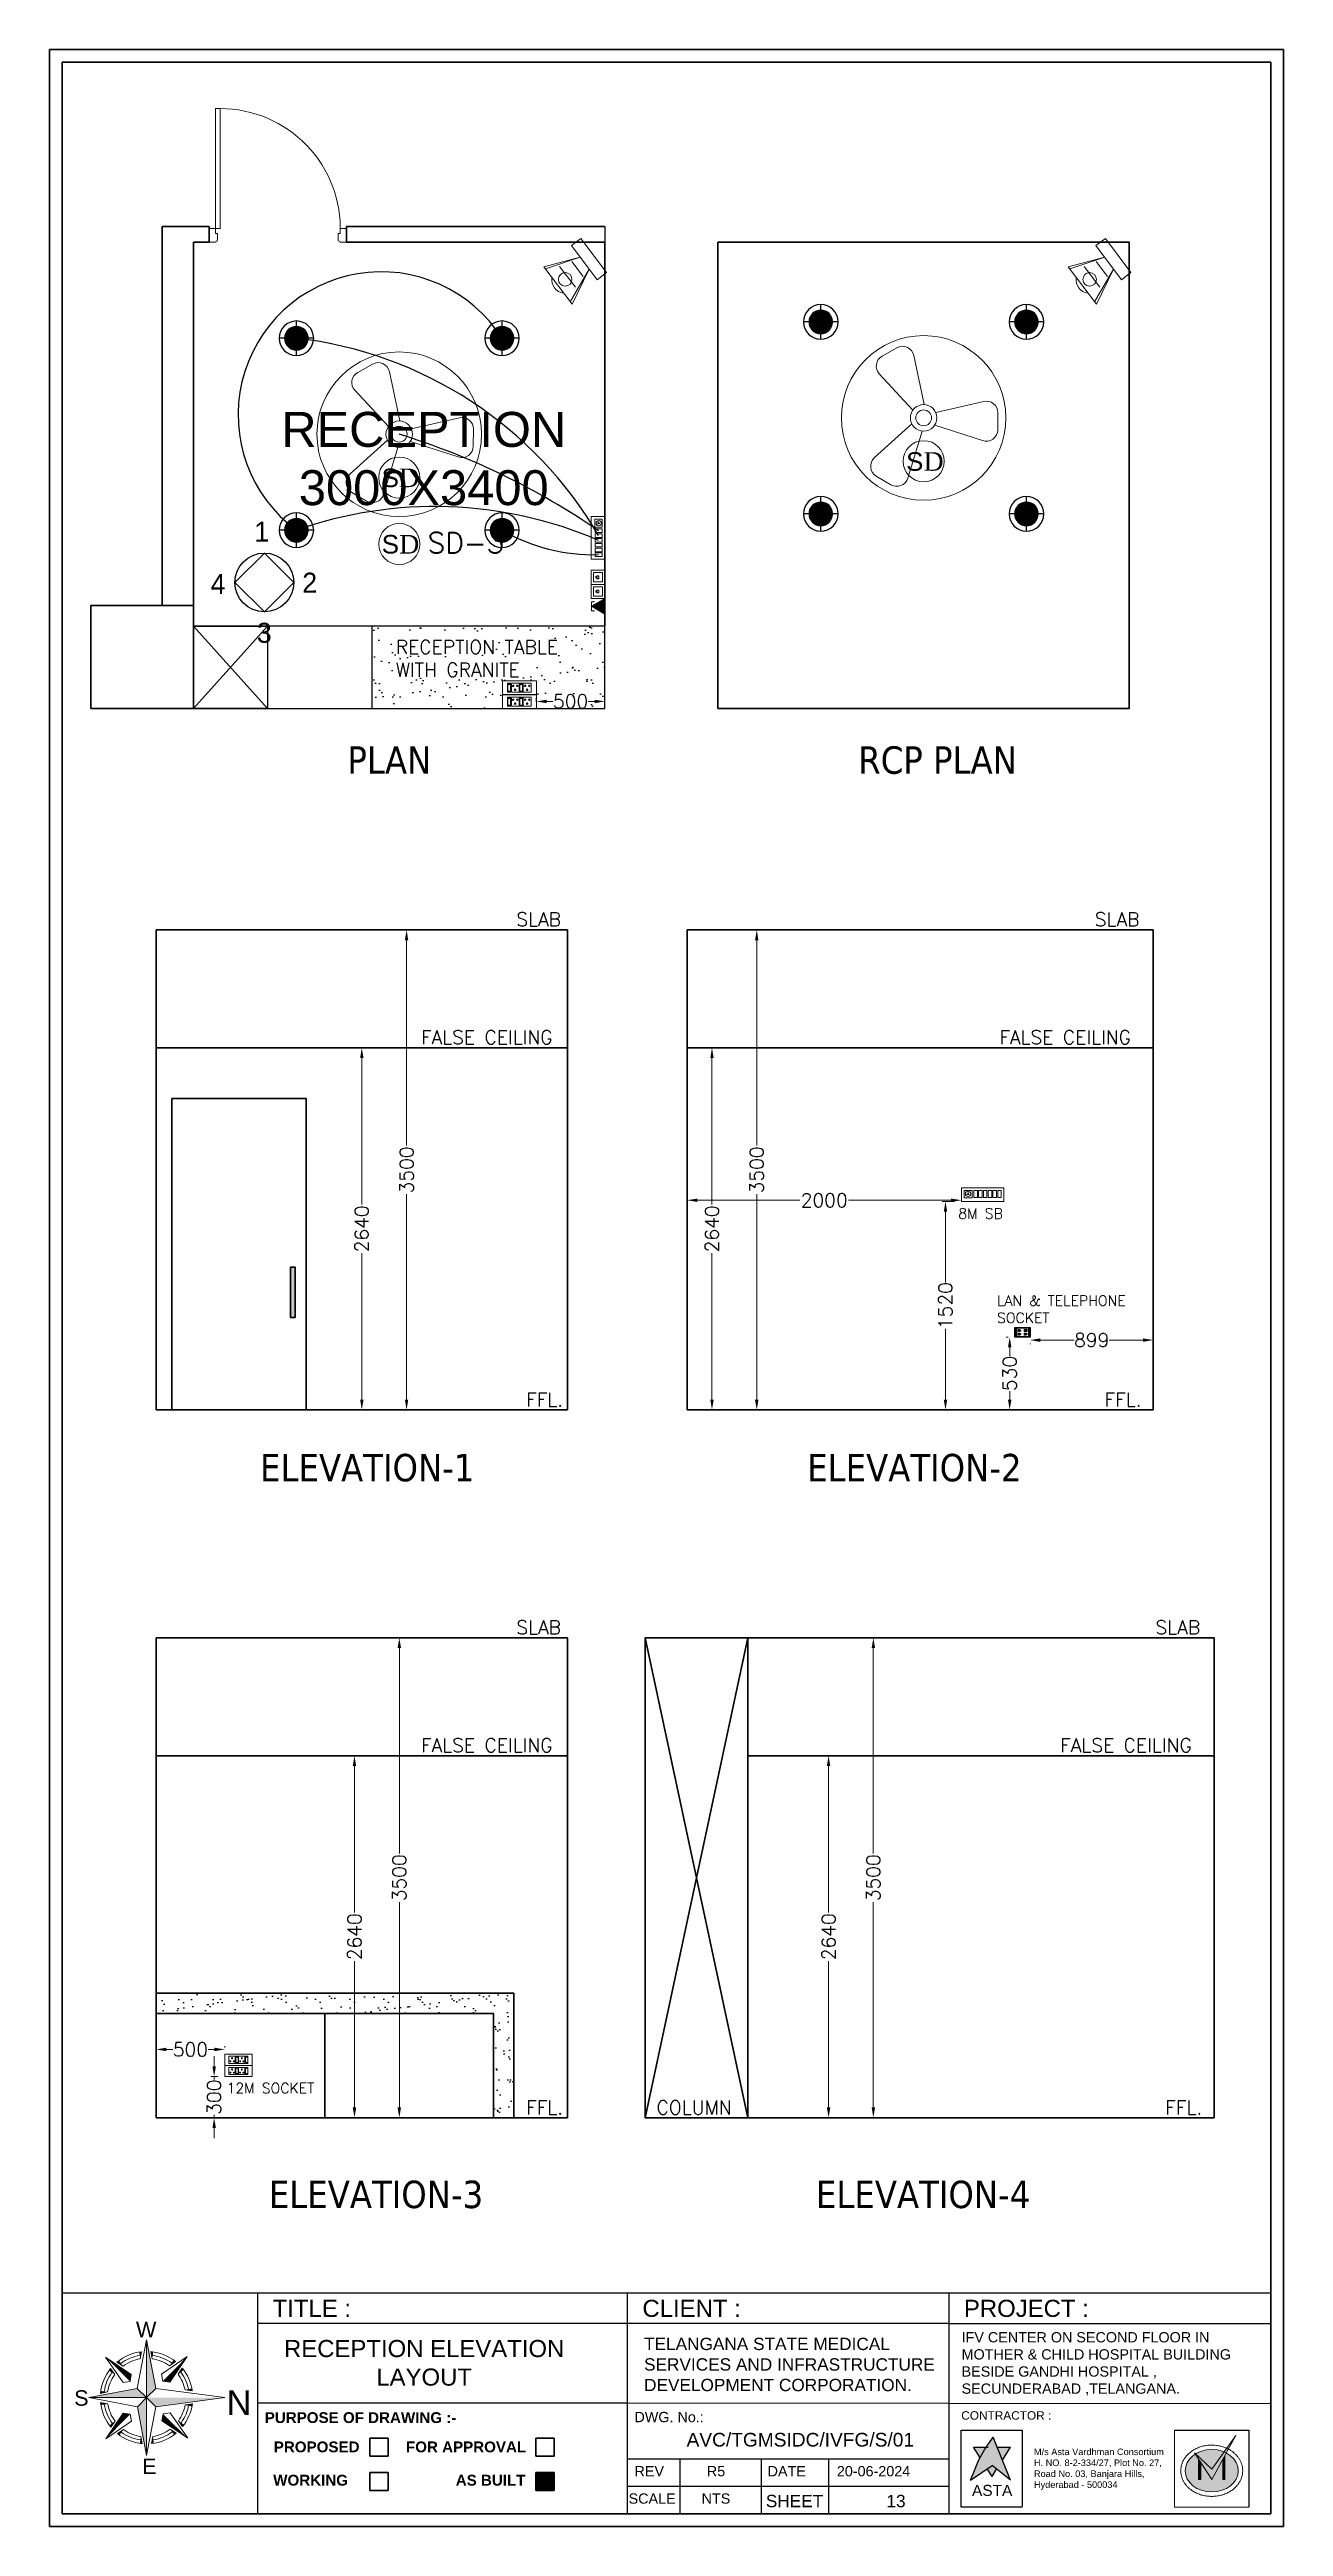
# Model space of a CAD drawing. Header units: millimetres. Extents: x 3552052 to 4144896, y -707811 to -630695.
# Drawn here: x 3610808 to 3619808, y -700443 to -682378 of the extents above; entities that cross this region are included whole.
import ezdxf
from ezdxf.enums import TextEntityAlignment as Align

# ---------------------------------------------------------------- set-up
doc = ezdxf.new("R2010")
doc.units = ezdxf.units.MM
doc.header["$LTSCALE"] = 6
doc.header["$MEASUREMENT"] = 0
doc.linetypes.add('HIDDEN', pattern=[0.375, 0.25, -0.125])
doc.layers.get('0').update_dxf_attribs({"linetype": 'CONTINUOUS', "lineweight": 0})
doc.layers.get('Defpoints').update_dxf_attribs({"linetype": 'CONTINUOUS', "lineweight": 0})
for name, color, linetype, lineweight in [('0.0', 8, 'CONTINUOUS', 0), ('COL', 5, 'CONTINUOUS', 0), ('DIM', 7, 'CONTINUOUS', 0), ('DOOR', 44, 'CONTINUOUS', 0), ('ELE-1200MM CEILINGFAN', 6, 'CONTINUOUS', 0), ('ELE-12W LED', 1, 'CONTINUOUS', 0), ('ELE-12W UPS LIGHT', 3, 'CONTINUOUS', 0), ('ELE-4M RAW P.SB', 40, 'CONTINUOUS', 0), ('ELE-4M UPS P.SB', 3, 'CONTINUOUS', 0), ('ELE-6M RAW P.SB', 40, 'HIDDEN', 0), ('ELE-8M RAW & UPS SB', 31, 'CONTINUOUS', 0), ('ELE-CABLE TRAY', 31, 'CONTINUOUS', 0), ('ELE-SOCKET NMBERING', 7, 'CONTINUOUS', 9), ('ELE-TEL POINT', 4, 'CONTINUOUS', 0), ('ELE. 2N0S OF 6-16 UPS SOCKETS', 191, 'CONTINUOUS', 0), ('ELE.LAN POINT', 3, 'CONTINUOUS', 0), ('EQP', 6, 'CONTINUOUS', 0), ('FA-BELOW SMOKE DERECTOR', 1, 'CONTINUOUS', 0), ('FA-FIRE TEXT', 7, 'CONTINUOUS', 0), ('formate text', 8, 'CONTINUOUS', 0), ('FUR', 21, 'CONTINUOUS', 0), ('hatch', 252, 'CONTINUOUS', 0), ('LV.CC CEMARA', 66, 'CONTINUOUS', 0), ('MEP_HVAC_RA_DUCT', 1, 'CONTINUOUS', 0), ('MEP_HVAC_TEXT', 7, 'CONTINUOUS', 0), ('Staircase', 7, 'CONTINUOUS', 0), ('TITLE', 7, 'CONTINUOUS', 0), ('WALL', 8, 'CONTINUOUS', 0)]:
    doc.layers.add(name, color=color, linetype=linetype, lineweight=lineweight)
doc.layers.add('ELE-LIGHTING WIRING', color=7, linetype='CONTINUOUS', lineweight=0, true_color=0x63d7b6)
doc.styles.add('Annotation', font='tahoma.ttf')
doc.styles.add('ARIAL', font='arial.ttf')
doc.styles.add('FORMATE', font='arialbd.ttf')
doc.styles.add('PDF Times New Roman', font='times.ttf')
doc.styles.add('ROMANS', font='romans.shx')
doc.styles.get("Standard").update_dxf_attribs({"font": 'SIMPLEX'})
doc.styles.add('style3', font='arialbd.ttf')
doc.dimstyles.new('AEPL1', dxfattribs={"dimtxt": 100, "dimasz": 75, "dimexe": 25, "dimexo": 50, "dimtad": 0, "dimdec": 0, "dimtxsty": 'ROMANS', "dimcen": 2.5, "dimclrd": 7, "dimclre": 7, "dimclrt": 7, "dimadec": 0, "dimazin": 0, "dimtfac": 1, "dimtdec": 0, "dimtmove": 0, "dimatfit": 3, "dimfxl": 1, "dimlwd": 0, "dimlwe": 0, "dimarcsym": 0})

msp = doc.modelspace()

# ---------------------------------------------------------------- texts
at = {"lineweight": -3, "ltscale": 0.1, "char_height": 136.805, "width": 184.566, "attachment_point": 5, "rotation": 0.1103}
for s, insert in [('\\pxqc;{\\F.shx.shx;\\H1.0669x;1}', (3612354.9, -685894.1)), ('\\pxqc;{\\F.shx.shx.shx.shx;\\H1.0669x;4}', (3612036.5, -686276)), ('\\pxqc;{\\F.shx.shx.shx;\\H1.0669x;2}', (3612705.4, -686266.1)), ('\\pxqc;{\\F.shx.shx.shx.shx;\\H1.0669x;3}', (3612373.7, -686632.5))]:
    msp.add_mtext(s, dxfattribs=dict(at, insert=insert))
at = {"lineweight": -3, "char_height": 200, "width": 2697.906, "attachment_point": 3, "style": 'Annotation'}
for s, insert in [('\\pxql;PLAN', (3615678.2, -687459.7)), ('\\pxql;RCP PLAN', (3619403.7, -687459.7)), ('\\pxql;ELEVATION-1', (3615041.1, -692620.2)), ('\\pxql;ELEVATION-2', (3619031.7, -692620.2)), ('\\pxql;ELEVATION-3', (3615104.9, -697920.8)), ('\\pxql;ELEVATION-4', (3619095.5, -697920.8))]:
    msp.add_mtext(s, dxfattribs=dict(at, insert=insert))
at = {"layer": 'DIM', "color": 7, "lineweight": -3, "insert": (3613536.9, -685362.5), "char_height": 255, "width": 2294.815, "attachment_point": 5, "style": 'ARIAL'}
msp.add_mtext('RECEPTION\\P3000X3400', dxfattribs=at)
at = {"layer": 'ELE-SOCKET NMBERING', "color": 0, "lineweight": -3, "attachment_point": 1, "style": 'Annotation'}
for s, insert, char_height, width in [('{\\Fromans|c0;RECEPTION TABLE \\PWITH GRANITE }', (3613333.1, -686685), 100.004, 2358.602), ('{\\Fromans|c0;SLAB}', (3614212.1, -688671.3), 100.004, 2358.602), ('{\\Fromans|c0;SLAB}', (3618430.7, -688671.3), 100.004, 2358.602), ('{\\Fromans|c0;FALSE CEILING }', (3613516.8, -689531.3), 100.004, 2358.602), ('{\\Fromans|c0;FALSE CEILING }', (3617735.4, -689531.3), 100.004, 2358.602), ('{\\Fromans|c0;8M SB}', (3617436, -690830.1), 75, 2358.602), ('{\\Fromans|c0;LAN & TELEPHONE SOCKET}', (3617718.4, -691465.2), 75, 1088.722), ('{\\Fromans|c0;FFL.}', (3614283.7, -692173.7), 100.004, 2358.602), ('{\\Fromans|c0;FFL.}', (3618502.3, -692173.7), 100.004, 2358.602), ('{\\Fromans|c0;SLAB}', (3614212.1, -693834.9), 100.004, 2358.602), ('{\\Fromans|c0;SLAB}', (3618874.1, -693834.9), 100.004, 2358.602), ('{\\Fromans|c0;FALSE CEILING }', (3613516.8, -694694.9), 100.004, 2358.602), ('{\\Fromans|c0;FALSE CEILING }', (3618178.8, -694694.9), 100.004, 2358.602), ('{\\Fromans|c0;12M SOCKET}', (3612098.6, -697208.5), 75, 2358.602), ('{\\Fromans|c0;FFL.}', (3614283.7, -697337.3), 100.004, 2358.602), ('{\\Fromans|c0;COLUMN}', (3615234.3, -697337.3), 100.004, 2358.602), ('{\\Fromans|c0;FFL.}', (3618945.7, -697337.3), 100.004, 2358.602)]:
    msp.add_mtext(s, dxfattribs=dict(at, insert=insert, char_height=char_height, width=width))
at = {"layer": 'ELE-SOCKET NMBERING', "color": 0, "lineweight": -3, "char_height": 5, "width": 2358.602, "attachment_point": 1, "rotation": 90, "style": 'Annotation'}
for insert in [(3617856.3, -691742.3), (3617947.3, -691745.1)]:
    msp.add_mtext('{\\Fromans|c0;XXXX}', dxfattribs=dict(at, insert=insert))
at = {"layer": 'FA-FIRE TEXT', "color": 200, "lineweight": -3, "insert": (3613565.1, -685901.1), "char_height": 150, "width": 349.838, "attachment_point": 1, "style": 'ROMANS'}
msp.add_mtext('{\\C256;SD-3}', dxfattribs=at)
at = {"layer": 'formate text', "color": 7, "lineweight": 30, "ltscale": 100, "style": 'style3'}
msp.add_text('PURPOSE OF DRAWING :-', height=79, dxfattribs=at).set_placement((3612377.2, -699688.4, -49.9))
at = {"layer": 'formate text', "color": 7, "lineweight": 30, "style": 'FORMATE'}
for s, p in [('PROPOSED ', (3613099.2, -699902.1, -49.9)), ('FOR APPROVAL', (3614284, -699902.1, -49.9)), ('WORKING', (3612984.6, -700144.8, -49.9)), ('AS BUILT', (3614279.1, -700144.8, -49.9))]:
    msp.add_text(s, height=79, dxfattribs=at).set_placement(p, align=Align.RIGHT)
at = {"layer": 'TITLE', "color": 7, "lineweight": 30, "style": 'ARIAL'}
for s, height, p in [('TITLE :', 124.83, (3612434.8, -698914.5)), ('CLIENT :', 124.83, (3615132, -698914.5)), ('PROJECT :', 124.83, (3617476.8, -698914.5)), ('W', 113.1, (3611437.9, -699063.1, 0)), ('S', 113.1, (3610986.9, -699562.3, 0)), ('DWG. No.:', 74.9, (3615073.8, -699682.2)), ('E', 113.1, (3611482.4, -700060.9, 0))]:
    msp.add_text(s, height=height, dxfattribs=at).set_placement(p)
at = {"layer": 'TITLE', "color": 5, "lineweight": -3, "style": 'ARIAL'}
msp.add_text('N', height=178.4, rotation=180, dxfattribs=at).set_placement((3612279.4, -699451.2, 0))
at = {"layer": 'TITLE', "color": 7, "lineweight": 30, "style": 'ARIAL'}
for s, height, p in [('REV', 74.9, (3615182.1, -700039.6)), ('R5', 74.9, (3615668.9, -700039.6)), ('DATE', 74.9, (3616184.5, -700039.6)), ('20-06-2024', 74.9, (3616817.7, -700039.6)), ('SCALE', 74.9, (3615202.7, -700239.3)), ('NTS', 74.9, (3615668.4, -700239.3)), ('SHEET', 89.88, (3616241.4, -700257.2)), ('13', 89.88, (3616981.7, -700257.2))]:
    msp.add_text(s, height=height, dxfattribs=at).set_placement(p, align=Align.MIDDLE_CENTER)
at = {"layer": 'TITLE', "color": 7, "lineweight": 30, "attachment_point": 1, "style": 'ARIAL'}
for s, width, gutter_width, insert, char_height in [('\\pxqc;RECEPTION ELEVATION LAYOUT', 2243.842, 4.99, (3612417.9, -699082.7), 124.835), ('{\\C256;TELANGANA STATE MEDICAL SERVICES AND INFRASTRUCTURE DEVELOPMENT CORPORATION.}', 2243.842, 4.99, (3615143.9, -699066.5), 89.881), ('\\pxql;IFV CENTER ON SECOND FLOOR IN MOTHER & CHILD HOSPITAL BUILDING BESIDE GANDHI HOSPITAL , SECUNDERABAD ,TELANGANA. ', 2243.842, 4.99, (3617459.9, -699025.4), 74.9008), ('\\pxqc;AVC/TGMSIDC/IVFG/S/01', 2692.57, 5.99, (3614937.2, -699760.1), 99.868)]:
    msp.add_mtext_dynamic_manual_height_columns(s, width=width, gutter_width=gutter_width, heights=[0], dxfattribs=dict(at, insert=insert, char_height=char_height))

# ---------------------------------------------------------------- blocks, each defined once
blk = doc.blocks.new('QWE')
at = {"layer": 'ELE-12W UPS LIGHT', "lineweight": 25}
h = blk.add_hatch(dxfattribs=at)
h.set_pattern_fill('ANSI31', color=8)
h.set_pattern_definition([(45, (-1135553.9097, 459369.4158), (-2.24506403, 2.24506403), [])])
edge = h.paths.add_edge_path()
edge.add_arc((0, 0), 85.7, 0, 360)
at = {"layer": 'ELE-12W UPS LIGHT', "color": 3, "lineweight": 25}
for p, q in [((-126, 0), (126, 0)), ((0, -126), (0, 126))]:
    blk.add_line(p, q, dxfattribs=at)
for radius in [126, 85.7]:
    blk.add_circle((0, 0), radius, dxfattribs=at)
blk = doc.blocks.new('dsff')
at = {"layer": 'ELE-4M RAW P.SB', "color": 40, "ltscale": 10}
for p, q in [((3540315, -687736), (3540312, -687729)), ((3540316, -687728), (3540316, -687736)), ((3540307, -687742), (3540314, -687738)), ((3540315, -687739), (3540310, -687745)), ((3540317, -687737), (3540325, -687739)), ((3540324, -687743), (3540317, -687738))]:
    blk.add_line(p, q, dxfattribs=at)
for points in [[(3540054, -687792), (3540365, -687792), (3540365, -687692), (3540054, -687692)], [(3540143, -687764), (3540169, -687764), (3540169, -687712), (3540143, -687712)], [(3540178, -687764), (3540204, -687764), (3540204, -687712), (3540178, -687712)], [(3540212, -687764), (3540239, -687764), (3540239, -687712), (3540212, -687712)], [(3540247, -687764), (3540274, -687764), (3540274, -687712), (3540247, -687712)], [(3540287, -687765), (3540345, -687765), (3540345, -687712), (3540287, -687712)]]:
    blk.add_lwpolyline(points, close=True, dxfattribs=at)
for radius in [19.1, 1.78]:
    blk.add_circle((3540316, -687737), radius, dxfattribs=at)
at = {"layer": 'ELE-6M RAW P.SB', "color": 3, "linetype": 'ByBlock'}
for points in [[(3540074, -687764), (3540100, -687764), (3540100, -687712), (3540074, -687712)], [(3540108, -687764), (3540135, -687764), (3540135, -687712), (3540108, -687712)]]:
    blk.add_lwpolyline(points, close=True, dxfattribs=at)
blk = doc.blocks.new('tel')
at = {"layer": 'ELE-TEL POINT', "ltscale": 30}
h = blk.add_hatch(dxfattribs=at)
h.set_pattern_fill('ANSI31', color=4, scale=19.025387, style=0)
h.set_pattern_definition([(45, (-98.626, 0.184), (-42.7132, 42.7132), [])])
h.paths.add_polyline_path([(-99, 0), (840, 1654), (1778, -3)])
at = {"layer": 'ELE-TEL POINT', "color": 4, "ltscale": 30}
for p, q in [((-99, 0), (840, 1654)), ((1778, -3), (-99, 0)), ((840, 1654), (1778, -3))]:
    blk.add_line(p, q, dxfattribs=at)
at = {"layer": 'ELE-TEL POINT', "color": 4, "ltscale": 12}
for p, q in [((276, 1648), (275, 1398)), ((1404, 1646), (1403, 1396))]:
    blk.add_line(p, q, dxfattribs=at)
at = {"layer": 'ELE-TEL POINT', "color": 4, "linetype": 'Continuous', "ltscale": 12}
blk.add_line((276, 1648), (1404, 1646), dxfattribs=at)
at = {"layer": 'ELE-TEL POINT', "color": 4, "ltscale": 30, "const_width": 95.1}
for points in [[(227, 1363, 1), (323, 1363, 1)], [(1355, 1361, 1), (1451, 1361, 1)]]:
    blk.add_lwpolyline(points, format="xyb", close=True, dxfattribs=at)
blk = doc.blocks.new('Voice')
at = {"layer": 'ELE.LAN POINT', "color": 6}
for points in [[(0, -32), (128, -32), (128, 92), (0, 92)], [(22, -10), (106, -10), (106, 70), (22, 70)], [(77, 21), (70, 21), (70, 12), (58, 12), (58, 21), (51, 21), (51, 39), (77, 39)], [(76, 23), (68, 23), (68, 13), (59, 13), (59, 23), (52, 23), (52, 37), (76, 37)]]:
    blk.add_lwpolyline(points, close=True, dxfattribs=at)
blk = doc.blocks.new('*D80')
at = {"layer": 'Defpoints', "color": 0, "transparency": 16777216}
for p in [(3614358, -687184), (3614858, -687132), (3614858, -687184)]:
    blk.add_point(p, dxfattribs=at)
at = {"layer": 'ELE-CABLE TRAY', "color": 7, "lineweight": 0, "transparency": 16777216}
for p, q in [((3614358, -687134), (3614358, -687107)), ((3614433, -687132), (3614479, -687132)), ((3614783, -687132), (3614737, -687132)), ((3614858, -687134), (3614858, -687107))]:
    blk.add_line(p, q, dxfattribs=at)
at = {"layer": 'ELE-CABLE TRAY', "color": 7, "transparency": 16777216}
for points in [[(3614433, -687120), (3614433, -687145), (3614358, -687132)], [(3614783, -687120), (3614783, -687145), (3614858, -687132)]]:
    blk.add_solid(points, dxfattribs=at)
at = {"layer": 'ELE-CABLE TRAY', "color": 7, "lineweight": -3, "transparency": 16777216, "insert": (3614608, -687132), "char_height": 100, "attachment_point": 5, "style": 'ROMANS'}
blk.add_mtext('500', dxfattribs=at)
blk = doc.blocks.new('18W LED')
at = {"layer": 'ELE-12W LED', "lineweight": 25}
h = blk.add_hatch(dxfattribs=at)
h.set_pattern_fill('ANSI31', color=252)
h.set_pattern_definition([(45, (-1135553.9097, 459369.4158), (-2.24506403, 2.24506403), [])])
edge = h.paths.add_edge_path()
edge.add_arc((0, 0), 85.7, 0, 360)
at = {"layer": 'ELE-12W LED', "color": 1, "lineweight": 25}
for p, q in [((-126, 0), (126, 0)), ((0, -126), (0, 126))]:
    blk.add_line(p, q, dxfattribs=at)
for radius in [126, 85.7]:
    blk.add_circle((0, 0), radius, dxfattribs=at)
blk = doc.blocks.new('A$C07FB25EA')
at = {"layer": 'ELE-1200MM CEILINGFAN', "color": 3}
for p, q in [((0.26, 2.64), (3.17, 12.07)), ((6.53, 13.37), (9.47, 11.64)), ((9.84, 7.94), (2.36, 1.21)), ((-14.84, -1.03), (-14.81, 2.38)), ((-11.8, 4.55), (-2.22, 1.44)), ((-2.41, -1.1), (-12.04, -3.29)), ((1.96, -12.49), (-0.13, -2.65)), ((2.16, -1.54), (8.87, -8.78)), ((8.31, -12.34), (5.35, -14.02))]:
    blk.add_line(p, q, dxfattribs=at)
at = {"layer": 'ELE-1200MM CEILINGFAN', "color": 5, "ltscale": 10}
blk.add_circle((0, 0), 16.45, dxfattribs=at)
at = {"layer": 'ELE-1200MM CEILINGFAN', "color": 3}
for radius in [2.65, 1.58]:
    blk.add_circle((0, 0), radius, dxfattribs=at)
for centre, start, end in [((5.36, 11.38), 59.5281, 162.5229), ((8.3, 9.66), 311.9493, 59.5281), ((-12.51, 2.36), 71.9493, 179.5281), ((-12.54, -1.05), 179.5281, 282.5229), ((7.18, -10.34), 299.5281, 42.5229), ((4.21, -12.02), 191.9493, 299.5281)]:
    blk.add_arc(centre, 2.3, start, end, dxfattribs=at)
blk = doc.blocks.new('SMOKE DETECTOR')
at = {"layer": 'FA-BELOW SMOKE DERECTOR', "color": 7}
blk.add_circle((931029, -118294), 166, dxfattribs=at)
at = {"layer": 'FA-BELOW SMOKE DERECTOR', "insert": (930887, -118373), "char_height": 150, "attachment_point": 7, "style": 'PDF Times New Roman'}
blk.add_mtext('{\\fArial|b0|i0|c0|p34;S}D', dxfattribs=at)
blk = doc.blocks.new('6MODULE-UPS')
at = {"layer": 'ELE. 2N0S OF 6-16 UPS SOCKETS', "color": 223, "lineweight": 0}
for p, q in [((-6, 92), (-6, 20)), ((-6, 92), (-6, 20)), ((19, 92), (-6, 92)), ((-6, 92), (19, 92)), ((-6, 20), (19, 20)), ((-4, 84), (-4, 28)), ((17, 84), (-4, 84)), ((-4, 30), (17, 30)), ((-4, 28), (17, 28)), ((17, 28), (17, 84)), ((19, 20), (19, 92)), ((24, 92), (87, 92)), ((24, 20), (24, 92)), ((87, 20), (24, 20)), ((87, 92), (87, 20)), ((91, 92), (91, 20)), ((91, 92), (91, 20)), ((116, 92), (91, 92)), ((91, 92), (116, 92)), ((91, 20), (116, 20)), ((93, 84), (93, 28)), ((114, 84), (93, 84)), ((93, 30), (114, 30)), ((93, 28), (114, 28)), ((114, 28), (114, 84)), ((116, 20), (116, 92)), ((120, 20), (120, 92)), ((120, 92), (184, 92)), ((184, 20), (120, 20)), ((184, 92), (184, 20))]:
    blk.add_line(p, q, dxfattribs=at)
blk.add_lwpolyline([(-48, 0), (226, 0), (226, 112), (-48, 112)], close=True, dxfattribs=at)
for centre, radius, start, end in [((37, 42), 4.24, 5.2689, 272.51), ((41, 39), 3.42, 202.6838, 75.0951), ((55, 74), 4.92, 307.1584, 232.8416), ((55, 69), 3.14, 161.4031, 18.5969), ((70, 39), 3.42, 104.9049, 337.3162), ((73, 42), 4.24, 267.49, 174.7311), ((134, 42), 4.24, 5.2689, 272.51), ((137, 39), 3.42, 202.6838, 75.0951), ((152, 74), 4.92, 307.1584, 232.8416), ((152, 69), 3.14, 161.4031, 18.5969), ((167, 39), 3.42, 104.9049, 337.3162), ((170, 42), 4.24, 267.49, 174.7311)]:
    blk.add_arc(centre, radius, start, end, dxfattribs=at)
blk = doc.blocks.new('CC CEMARA')
at = {"layer": 'LV.CC CEMARA', "linetype": 'ByBlock'}
for p, q in [((94, -242), (19, -67)), ((19, -67), (104, -231)), ((47, -104), (105, -35)), ((240, -67), (65, -12)), ((232, -76), (65, -12)), ((81, -159), (163, -62)), ((94, -242), (240, -67))]:
    blk.add_line(p, q, dxfattribs=at)
blk.add_lwpolyline([(111, 43), (66, 80), (-66, -80), (-22, -117)], close=True, dxfattribs=at)
blk.add_circle((133, -123), 32.9, dxfattribs=at)
blk.add_arc((132, -124), 66.7, 275.3702, 5.5412, dxfattribs=at)
blk = doc.blocks.new('A$C19B8274B')
at = {"layer": 'DOOR'}
for p, q in [((-45, 925), (-80, 925)), ((-80, 50), (-80, 925)), ((-45, 50), (-45, 925)), ((-45, 50), (-80, 50)), ((-955, -50), (-955, -47.5)), ((-940, -35), (-942.5, -35)), ((-60, -35), (-57.5, -35)), ((-45, -50), (-45, -47.5))]:
    blk.add_line(p, q, dxfattribs=at)
for points in [[(-940, 15), (-955, 15), (-955, 50), (-1000, 50), (-1000, -50), (-955, -50)], [(-940, -35), (-940, 15)], [(-60, 15), (-45, 15), (-45, 50), (0, 50), (0, -50), (-45, -50)], [(-60, -35), (-60, 15)]]:
    blk.add_lwpolyline(points, dxfattribs=at)
at = {"layer": 'DOOR', "color": 145}
blk.add_arc((-80, 50), 875, 90, 182.29244, dxfattribs=at)
at = {"layer": 'DOOR'}
for centre, start, end in [((-955, -35), 270, 0), ((-45, -35), 180, 270)]:
    blk.add_arc(centre, 12.5, start, end, dxfattribs=at)
blk = doc.blocks.new('*D82')
at = {"layer": 'Defpoints', "color": 0, "transparency": 16777216}
for p in [(3613085, -689659), (3613085, -689659), (3613085, -692299)]:
    blk.add_point(p, dxfattribs=at)
at = {"layer": 'ELE-4M UPS P.SB', "color": 7, "lineweight": 0, "transparency": 16777216}
for p, q in [((3613135, -689659), (3613110, -689659)), ((3613085, -689734), (3613085, -690802)), ((3613085, -692224), (3613085, -691156)), ((3613135, -692299), (3613110, -692299))]:
    blk.add_line(p, q, dxfattribs=at)
at = {"layer": 'ELE-4M UPS P.SB', "color": 7, "transparency": 16777216}
for points in [[(3613073, -689734), (3613098, -689734), (3613085, -689659)], [(3613073, -692224), (3613098, -692224), (3613085, -692299)]]:
    blk.add_solid(points, dxfattribs=at)
at = {"layer": 'ELE-4M UPS P.SB', "color": 7, "lineweight": -3, "transparency": 16777216, "insert": (3613085, -690979), "char_height": 100, "attachment_point": 5, "rotation": 90, "style": 'ROMANS'}
blk.add_mtext('2640', dxfattribs=at)
blk = doc.blocks.new('*D83')
at = {"layer": 'Defpoints', "color": 0, "transparency": 16777216}
for p in [(3613344, -688799), (3613412, -688799), (3613344, -692299)]:
    blk.add_point(p, dxfattribs=at)
at = {"layer": 'ELE-4M UPS P.SB', "color": 7, "lineweight": 0, "transparency": 16777216}
for p, q in [((3613394, -688799), (3613437, -688799)), ((3613412, -688874), (3613412, -690372)), ((3613412, -692224), (3613412, -690726)), ((3613394, -692299), (3613437, -692299))]:
    blk.add_line(p, q, dxfattribs=at)
at = {"layer": 'ELE-4M UPS P.SB', "color": 7, "transparency": 16777216}
for points in [[(3613399, -688874), (3613424, -688874), (3613412, -688799)], [(3613399, -692224), (3613424, -692224), (3613412, -692299)]]:
    blk.add_solid(points, dxfattribs=at)
at = {"layer": 'ELE-4M UPS P.SB', "color": 7, "lineweight": -3, "transparency": 16777216, "insert": (3613412, -690549), "char_height": 100, "attachment_point": 5, "rotation": 90, "style": 'ROMANS'}
blk.add_mtext('3500', dxfattribs=at)
blk = doc.blocks.new('*D84')
at = {"layer": 'Defpoints', "color": 0, "transparency": 16777216}
for p in [(3615639, -689659), (3615639, -689659), (3615639, -692299)]:
    blk.add_point(p, dxfattribs=at)
at = {"layer": 'ELE-4M UPS P.SB', "color": 7, "lineweight": 0, "transparency": 16777216}
for p, q in [((3615689, -689659), (3615664, -689659)), ((3615639, -689734), (3615639, -690802)), ((3615639, -692224), (3615639, -691156)), ((3615689, -692299), (3615664, -692299))]:
    blk.add_line(p, q, dxfattribs=at)
at = {"layer": 'ELE-4M UPS P.SB', "color": 7, "transparency": 16777216}
for points in [[(3615627, -689734), (3615652, -689734), (3615639, -689659)], [(3615627, -692224), (3615652, -692224), (3615639, -692299)]]:
    blk.add_solid(points, dxfattribs=at)
at = {"layer": 'ELE-4M UPS P.SB', "color": 7, "lineweight": -3, "transparency": 16777216, "insert": (3615639, -690979), "char_height": 100, "attachment_point": 5, "rotation": 90, "style": 'ROMANS'}
blk.add_mtext('2640', dxfattribs=at)
blk = doc.blocks.new('*D85')
at = {"layer": 'Defpoints', "color": 0, "transparency": 16777216}
for p in [(3615898, -688799), (3615966, -688799), (3615898, -692299)]:
    blk.add_point(p, dxfattribs=at)
at = {"layer": 'ELE-4M UPS P.SB', "color": 7, "lineweight": 0, "transparency": 16777216}
for p, q in [((3615948, -688799), (3615991, -688799)), ((3615966, -688874), (3615966, -690372)), ((3615966, -692224), (3615966, -690726)), ((3615948, -692299), (3615991, -692299))]:
    blk.add_line(p, q, dxfattribs=at)
at = {"layer": 'ELE-4M UPS P.SB', "color": 7, "transparency": 16777216}
for points in [[(3615953, -688874), (3615978, -688874), (3615966, -688799)], [(3615953, -692224), (3615978, -692224), (3615966, -692299)]]:
    blk.add_solid(points, dxfattribs=at)
at = {"layer": 'ELE-4M UPS P.SB', "color": 7, "lineweight": -3, "transparency": 16777216, "insert": (3615966, -690549), "char_height": 100, "attachment_point": 5, "rotation": 90, "style": 'ROMANS'}
blk.add_mtext('3500', dxfattribs=at)
blk = doc.blocks.new('*D86')
at = {"layer": 'Defpoints', "color": 0, "transparency": 16777216}
for p in [(3615458, -690770), (3615458, -690779), (3617458, -690779)]:
    blk.add_point(p, dxfattribs=at)
at = {"layer": 'ELE-4M UPS P.SB', "color": 7, "lineweight": 0, "transparency": 16777216}
for p, q in [((3615458, -690729), (3615458, -690745)), ((3615533, -690770), (3616281, -690770)), ((3617383, -690770), (3616635, -690770)), ((3617458, -690729), (3617458, -690745))]:
    blk.add_line(p, q, dxfattribs=at)
at = {"layer": 'ELE-4M UPS P.SB', "color": 7, "transparency": 16777216}
for points in [[(3615533, -690758), (3615533, -690783), (3615458, -690770)], [(3617383, -690758), (3617383, -690783), (3617458, -690770)]]:
    blk.add_solid(points, dxfattribs=at)
at = {"layer": 'ELE-4M UPS P.SB', "color": 7, "lineweight": -3, "transparency": 16777216, "insert": (3616458, -690770), "char_height": 100, "attachment_point": 5, "style": 'ROMANS'}
blk.add_mtext('2000', dxfattribs=at)
blk = doc.blocks.new('*D87')
at = {"layer": 'Defpoints', "color": 0, "transparency": 16777216}
for p in [(3617458, -690779), (3617342, -692299), (3617458, -692299)]:
    blk.add_point(p, dxfattribs=at)
at = {"layer": 'ELE-4M UPS P.SB', "color": 7, "lineweight": 0, "transparency": 16777216}
for p, q in [((3617408, -690779), (3617317, -690779)), ((3617342, -690854), (3617342, -691369)), ((3617342, -692224), (3617342, -691708)), ((3617408, -692299), (3617317, -692299))]:
    blk.add_line(p, q, dxfattribs=at)
at = {"layer": 'ELE-4M UPS P.SB', "color": 7, "transparency": 16777216}
for points in [[(3617330, -690854), (3617355, -690854), (3617342, -690779)], [(3617330, -692224), (3617355, -692224), (3617342, -692299)]]:
    blk.add_solid(points, dxfattribs=at)
at = {"layer": 'ELE-4M UPS P.SB', "color": 7, "lineweight": -3, "transparency": 16777216, "insert": (3617342, -691539), "char_height": 100, "attachment_point": 5, "rotation": 90, "style": 'ROMANS'}
blk.add_mtext('1520', dxfattribs=at)
blk = doc.blocks.new('*D88')
at = {"layer": 'Defpoints', "color": 0, "transparency": 16777216}
for p in [(3617959, -691769), (3618858, -691769), (3618858, -691790)]:
    blk.add_point(p, dxfattribs=at)
at = {"layer": 'ELE-4M UPS P.SB', "color": 7, "lineweight": 0, "transparency": 16777216}
for p, q in [((3617959, -691819), (3617959, -691815)), ((3618034, -691790), (3618282, -691790)), ((3618783, -691790), (3618536, -691790)), ((3618858, -691819), (3618858, -691815))]:
    blk.add_line(p, q, dxfattribs=at)
at = {"layer": 'ELE-4M UPS P.SB', "color": 7, "transparency": 16777216}
for points in [[(3618034, -691778), (3618034, -691803), (3617959, -691790)], [(3618783, -691778), (3618783, -691803), (3618858, -691790)]]:
    blk.add_solid(points, dxfattribs=at)
at = {"layer": 'ELE-4M UPS P.SB', "color": 7, "lineweight": -3, "transparency": 16777216, "insert": (3618409, -691790), "char_height": 100, "attachment_point": 5, "style": 'ROMANS'}
blk.add_mtext('899', dxfattribs=at)
blk = doc.blocks.new('*D89')
at = {"layer": 'Defpoints', "color": 0, "transparency": 16777216}
for p in [(3617849, -691769), (3617811, -692299), (3617849, -692299)]:
    blk.add_point(p, dxfattribs=at)
at = {"layer": 'ELE-4M UPS P.SB', "color": 7, "lineweight": 0, "transparency": 16777216}
for p, q in [((3617799, -691769), (3617786, -691769)), ((3617811, -691844), (3617811, -691905)), ((3617811, -692224), (3617811, -692163)), ((3617799, -692299), (3617786, -692299))]:
    blk.add_line(p, q, dxfattribs=at)
at = {"layer": 'ELE-4M UPS P.SB', "color": 7, "transparency": 16777216}
for points in [[(3617798, -691844), (3617823, -691844), (3617811, -691769)], [(3617798, -692224), (3617823, -692224), (3617811, -692299)]]:
    blk.add_solid(points, dxfattribs=at)
at = {"layer": 'ELE-4M UPS P.SB', "color": 7, "lineweight": -3, "transparency": 16777216, "insert": (3617811, -692034), "char_height": 100, "attachment_point": 5, "rotation": 90, "style": 'ROMANS'}
blk.add_mtext('530', dxfattribs=at)
blk = doc.blocks.new('*D90')
at = {"layer": 'Defpoints', "color": 0, "transparency": 16777216}
for p in [(3613032, -694822), (3613032, -694822), (3613032, -697462)]:
    blk.add_point(p, dxfattribs=at)
at = {"layer": 'ELE-4M UPS P.SB', "color": 7, "lineweight": 0, "transparency": 16777216}
for p, q in [((3613032, -694897), (3613032, -695965)), ((3613082, -694822), (3613057, -694822)), ((3613032, -697387), (3613032, -696319)), ((3613082, -697462), (3613057, -697462))]:
    blk.add_line(p, q, dxfattribs=at)
at = {"layer": 'ELE-4M UPS P.SB', "color": 7, "transparency": 16777216}
for points in [[(3613019, -694897), (3613044, -694897), (3613032, -694822)], [(3613019, -697387), (3613044, -697387), (3613032, -697462)]]:
    blk.add_solid(points, dxfattribs=at)
at = {"layer": 'ELE-4M UPS P.SB', "color": 7, "lineweight": -3, "transparency": 16777216, "insert": (3613032, -696142), "char_height": 100, "attachment_point": 5, "rotation": 90, "style": 'ROMANS'}
blk.add_mtext('2640', dxfattribs=at)
blk = doc.blocks.new('*D91')
at = {"layer": 'Defpoints', "color": 0, "transparency": 16777216}
for p in [(3613290, -693962), (3613359, -693962), (3613290, -697462)]:
    blk.add_point(p, dxfattribs=at)
at = {"layer": 'ELE-4M UPS P.SB', "color": 7, "lineweight": 0, "transparency": 16777216}
for p, q in [((3613340, -693962), (3613384, -693962)), ((3613359, -694037), (3613359, -695535)), ((3613359, -697387), (3613359, -695889)), ((3613340, -697462), (3613384, -697462))]:
    blk.add_line(p, q, dxfattribs=at)
at = {"layer": 'ELE-4M UPS P.SB', "color": 7, "transparency": 16777216}
for points in [[(3613346, -694037), (3613371, -694037), (3613359, -693962)], [(3613346, -697387), (3613371, -697387), (3613359, -697462)]]:
    blk.add_solid(points, dxfattribs=at)
at = {"layer": 'ELE-4M UPS P.SB', "color": 7, "lineweight": -3, "transparency": 16777216, "insert": (3613359, -695712), "char_height": 100, "attachment_point": 5, "rotation": 90, "style": 'ROMANS'}
blk.add_mtext('3500', dxfattribs=at)
blk = doc.blocks.new('*D92')
at = {"layer": 'Defpoints', "color": 0, "transparency": 16777216}
for p in [(3611585, -696964), (3611585, -696981), (3612085, -696999)]:
    blk.add_point(p, dxfattribs=at)
at = {"layer": 'ELE-4M UPS P.SB', "color": 7, "lineweight": 0, "transparency": 16777216}
for p, q in [((3611585, -696931), (3611585, -696939)), ((3612085, -696949), (3612085, -696939)), ((3611660, -696964), (3611706, -696964)), ((3612010, -696964), (3611964, -696964))]:
    blk.add_line(p, q, dxfattribs=at)
at = {"layer": 'ELE-4M UPS P.SB', "color": 7, "transparency": 16777216}
for points in [[(3611660, -696951), (3611660, -696976), (3611585, -696964)], [(3612010, -696951), (3612010, -696976), (3612085, -696964)]]:
    blk.add_solid(points, dxfattribs=at)
at = {"layer": 'ELE-4M UPS P.SB', "color": 7, "lineweight": -3, "transparency": 16777216, "insert": (3611835, -696964), "char_height": 100, "attachment_point": 5, "style": 'ROMANS'}
blk.add_mtext('500', dxfattribs=at)
blk = doc.blocks.new('*D93')
at = {"layer": 'Defpoints', "color": 0, "transparency": 16777216}
for p in [(3612085, -697162), (3612008, -697462), (3612085, -697462)]:
    blk.add_point(p, dxfattribs=at)
at = {"layer": 'ELE-4M UPS P.SB', "color": 7, "lineweight": 0, "transparency": 16777216}
for p, q in [((3612008, -697087), (3612008, -697012)), ((3612035, -697162), (3611983, -697162)), ((3612008, -697162), (3612008, -697183)), ((3612035, -697462), (3611983, -697462)), ((3612008, -697462), (3612008, -697441)), ((3612008, -697537), (3612008, -697612))]:
    blk.add_line(p, q, dxfattribs=at)
at = {"layer": 'ELE-4M UPS P.SB', "color": 7, "transparency": 16777216}
for points in [[(3611996, -697087), (3612021, -697087), (3612008, -697162)], [(3611996, -697537), (3612021, -697537), (3612008, -697462)]]:
    blk.add_solid(points, dxfattribs=at)
at = {"layer": 'ELE-4M UPS P.SB', "color": 7, "lineweight": -3, "transparency": 16777216, "insert": (3612008, -697312), "char_height": 100, "attachment_point": 5, "rotation": 90, "style": 'ROMANS'}
blk.add_mtext('300', dxfattribs=at)
blk = doc.blocks.new('*D94')
at = {"layer": 'Defpoints', "color": 0, "transparency": 16777216}
for p in [(3616490, -694822), (3616490, -694822), (3616490, -697462)]:
    blk.add_point(p, dxfattribs=at)
at = {"layer": 'ELE-4M UPS P.SB', "color": 7, "lineweight": 0, "transparency": 16777216}
for p, q in [((3616490, -694897), (3616490, -695965)), ((3616540, -694822), (3616515, -694822)), ((3616490, -697387), (3616490, -696319)), ((3616540, -697462), (3616515, -697462))]:
    blk.add_line(p, q, dxfattribs=at)
at = {"layer": 'ELE-4M UPS P.SB', "color": 7, "transparency": 16777216}
for points in [[(3616477, -694897), (3616502, -694897), (3616490, -694822)], [(3616477, -697387), (3616502, -697387), (3616490, -697462)]]:
    blk.add_solid(points, dxfattribs=at)
at = {"layer": 'ELE-4M UPS P.SB', "color": 7, "lineweight": -3, "transparency": 16777216, "insert": (3616490, -696142), "char_height": 100, "attachment_point": 5, "rotation": 90, "style": 'ROMANS'}
blk.add_mtext('2640', dxfattribs=at)
blk = doc.blocks.new('*D95')
at = {"layer": 'Defpoints', "color": 0, "transparency": 16777216}
for p in [(3616748, -693962), (3616816, -693962), (3616748, -697462)]:
    blk.add_point(p, dxfattribs=at)
at = {"layer": 'ELE-4M UPS P.SB', "color": 7, "lineweight": 0, "transparency": 16777216}
for p, q in [((3616798, -693962), (3616841, -693962)), ((3616816, -694037), (3616816, -695535)), ((3616816, -697387), (3616816, -695889)), ((3616798, -697462), (3616841, -697462))]:
    blk.add_line(p, q, dxfattribs=at)
at = {"layer": 'ELE-4M UPS P.SB', "color": 7, "transparency": 16777216}
for points in [[(3616804, -694037), (3616829, -694037), (3616816, -693962)], [(3616804, -697387), (3616829, -697387), (3616816, -697462)]]:
    blk.add_solid(points, dxfattribs=at)
at = {"layer": 'ELE-4M UPS P.SB', "color": 7, "lineweight": -3, "transparency": 16777216, "insert": (3616816, -695712), "char_height": 100, "attachment_point": 5, "rotation": 90, "style": 'ROMANS'}
blk.add_mtext('3500', dxfattribs=at)
blk = doc.blocks.new('A$C4A7C6C7E')
at = {"layer": 'TITLE', "color": 8, "lineweight": 5}
for p, q in [((-4207, 4144), (0, 26095)), ((0, 26095), (0, 0)), ((0, 0), (0, 26095)), ((4144, 4207), (0, 26095)), ((-6941, 10518), (-18592, 18312)), ((-10622, 6781), (-18592, 18312)), ((-14385, 10390), (-16257, 13098)), ((-10607, 14226), (-13343, 16056)), ((-2825, 17519), (-2234, 20757)), ((2559, 17560), (1919, 20788)), ((6781, 10622), (18312, 18592)), ((10390, 14385), (13098, 16257)), ((10518, 6941), (18312, 18592)), ((14226, 10607), (16056, 13343)), ((-4207, 4144), (-26095, 0)), ((0, 0), (-26095, 0)), ((-26095, 0), (0, 0)), ((-4144, -4207), (-26095, 0)), ((-17560, 2559), (-20788, 1919)), ((-7437, 7325), (-10622, 6781)), ((-7437, 7325), (-6941, 10518)), ((-4207, 4144), (0, 0)), ((0, 0), (-4207, 4144)), ((0, 0), (-4144, -4207)), ((-4144, -4207), (0, 0)), ((0, 0), (4144, 4207)), ((4144, 4207), (0, 0)), ((0, 0), (4207, -4144)), ((4207, -4144), (0, 0)), ((0, 0), (0, -26095)), ((0, -26095), (0, 0)), ((7325, 7437), (6781, 10622)), ((7325, 7437), (10518, 6941)), ((17394, 3514), (20646, 3095)), ((17394, 3514), (20646, 3095)), ((-17519, -2825), (-20757, -2234)), ((-10518, -6941), (-18312, -18592)), ((-6781, -10622), (-18312, -18592)), ((-14226, -10607), (-16056, -13343)), ((-7325, -7437), (-10518, -6941)), ((-7325, -7437), (-6781, -10622)), ((-4144, -4207), (0, -26095)), ((4207, -4144), (0, -26095)), ((7437, -7325), (6941, -10518)), ((6941, -10518), (18592, -18312)), ((7437, -7325), (10622, -6781)), ((10622, -6781), (18592, -18312)), ((14385, -10390), (16257, -13098)), ((17433, -3312), (20680, -2857)), ((17433, -3312), (20680, -2857)), ((17434, -3310), (20680, -2857)), ((-10390, -14385), (-13098, -16257)), ((-2559, -17560), (-1919, -20788)), ((2825, -17519), (2234, -20757)), ((10607, -14226), (13343, -16056))]:
    blk.add_line(p, q, dxfattribs=at)
at = {"layer": 'TITLE', "color": 5}
for p in [(4144, 4207), (4207, -4144)]:
    blk.add_line(p, (35289, 0), dxfattribs=at)
at = {"layer": 'TITLE', "color": 8, "lineweight": 5}
for radius, start, end in [(20877, 141.142689, 174.726248), (19311, 144.161205, 171.707732), (20877, 96.142689, 129.726248), (19311, 99.161205, 126.707732), (17745, 99.161205, 126.707732), (20877, 51.142689, 84.726248), (17745, 54.161205, 81.707732), (19311, 54.161205, 81.707732), (19311, 9.85136, 36.707732), (20877, 8.526917, 39.726248), (17745, 144.161205, 171.707732), (17745, 11.421813, 36.707732), (20877, 186.142689, 219.726248), (19311, 189.161205, 216.707732), (17745, 189.161205, 216.707732), (17745, 324.161205, 349.248684), (19311, 324.161205, 350.81434), (20877, 321.142689, 352.134802), (20877, 231.142689, 264.726248), (19311, 234.161205, 261.707732), (17745, 234.161205, 261.707732), (20877, 276.142689, 309.726248), (17745, 279.161205, 306.707732), (19311, 279.161205, 306.707732)]:
    blk.add_arc((0, 0), radius, start, end, dxfattribs=at)
for points in [[(0, 26095), (4144, 4207), (0, 0)], [(-18592, 18312), (-6941, 10518), (-7437, 7325)], [(-16257, 13098), (-16924, 12223), (-14385, 10390)], [(-13343, 16056), (-12479, 16737), (-10607, 14226)], [(-3324, 20610), (-2234, 20757), (-2825, 17519)], [(3011, 20658), (1919, 20788), (2559, 17560)], [(18312, 18592), (10518, 6941), (7325, 7437)], [(13098, 16257), (12223, 16924), (10390, 14385)], [(16056, 13343), (16737, 12479), (14226, 10607)], [(-26095, 0), (-4207, 4144), (0, 0)], [(-20658, 3011), (-20788, 1919), (-17560, 2559)], [(0, -26095), (-4144, -4207), (0, 0)], [(20646, 3095), (20457, 4167), (17394, 3514)], [(-20610, -3324), (-20757, -2234), (-17519, -2825)], [(-18312, -18592), (-10518, -6941), (-7325, -7437)], [(-16056, -13343), (-16737, -12479), (-14226, -10607)], [(18592, -18312), (6941, -10518), (7437, -7325)], [(16257, -13098), (16924, -12223), (14385, -10390)], [(20680, -2857), (20503, -3930), (17433, -3312)], [(-13098, -16257), (-12223, -16924), (-10390, -14385)], [(-3011, -20658), (-1919, -20788), (-2559, -17560)], [(3324, -20610), (2234, -20757), (2825, -17519)], [(13343, -16056), (12479, -16737), (10607, -14226)]]:
    blk.add_solid(points, dxfattribs=at)
at = {"layer": 'TITLE', "color": 5}
blk.add_solid([(35289, 0), (4207, -4144), (0, 0)], dxfattribs=at)
blk = doc.blocks.new('IVF-CONTRACTOR')
at = {"lineweight": -3, "true_color": 0x293189}
h = blk.add_hatch(color=177, dxfattribs=at)
h.dxf.hatch_style = 1
edge = h.paths.add_edge_path()
edge.add_spline(control_points=[(3037286, -1386527), (3037185, -1386667), (3036944, -1387001), (3036801, -1387388), (3036719, -1387609)], knot_values=[0, 0, 0, 0, 519.520055, 1226.818077, 1226.818077, 1226.818077, 1226.818077], degree=3, periodic=0)
edge.add_line((3036719, -1387609), (3037255, -1387240))
edge.add_line((3037255, -1387240), (3037717, -1387609))
edge.add_line((3037717, -1387609), (3037286, -1386527))
at = {"lineweight": -3, "true_color": 0xc7c8ca}
h = blk.add_hatch(color=9, dxfattribs=at)
h.dxf.hatch_style = 1
edge = h.paths.add_edge_path()
edge.add_spline(control_points=[(3036953, -1387033), (3036967, -1387008), (3037022, -1386919), (3037088, -1386836), (3037139, -1386779)], knot_values=[3356.588859, 3356.588859, 3356.588859, 3356.588859, 3831.174934, 5081.098827, 5081.098827, 5081.098827, 5081.098827], degree=3, periodic=0)
edge.add_line((3037139, -1386779), (3036793, -1386779))
edge.add_line((3036793, -1386779), (3036953, -1387033))
h.paths.add_polyline_path([(3037717, -1386779), (3037386, -1386779), (3037515, -1387102)])
h.paths.add_polyline_path([(3037370, -1387332), (3037255, -1387240), (3037134, -1387323), (3037255, -1387517)])
at = {"true_color": 0xed1f24}
h = blk.add_hatch(color=240, dxfattribs=at)
h.dxf.hatch_style = 1
edge = h.paths.add_edge_path()
edge.add_line((3042329, -1386921), (3042349, -1386951))
edge.add_ellipse((3042760, -1387369), major_axis=(-665, 0), ratio=0.800236, start_angle=-52.63574, end_angle=-51.83236, ccw=False)
edge.add_line((3042356, -1386946), (3042329, -1386921))
at = {"layer": '0.0', "true_color": 0xed1f24}
h = blk.add_hatch(color=240, dxfattribs=at)
h.dxf.hatch_style = 1
edge = h.paths.add_edge_path()
edge.add_line((3042760, -1387590), (3043125, -1386925))
edge.add_ellipse((3042760, -1387369), major_axis=(-665, 0), ratio=0.800236, start_angle=-123.38037, end_angle=-117.85171)
edge.add_line((3043070, -1386899), (3042760, -1387331))
edge.add_line((3042760, -1387331), (3042356, -1386946))
edge.add_ellipse((3042760, -1387369), major_axis=(-665, 0), ratio=0.800236, start_angle=-52.63574, end_angle=-51.83236)
edge.add_line((3042349, -1386951), (3042760, -1387590))
edge = h.paths.add_edge_path()
edge.add_spline(control_points=[(3043179, -1386828), (3043165, -1386821), (3043150, -1386814), (3043136, -1386807)], knot_values=[-2.156071, -2.156071, -2.156071, -2.156071, -2.090953, -2.090953, -2.090953, -2.090953], degree=3, periodic=0)
edge.add_line((3043136, -1386807), (3043070, -1386899))
edge.add_ellipse((3042760, -1387369), major_axis=(-665, 0), ratio=0.800236, start_angle=-123.38037, end_angle=-117.85171, ccw=False)
edge.add_line((3043125, -1386925), (3043179, -1386828))
edge = h.paths.add_edge_path()
edge.add_line((3043367, -1386486), (3043136, -1386807))
edge.add_spline(control_points=[(3043136, -1386807), (3043150, -1386814), (3043165, -1386821), (3043179, -1386828)], knot_values=[-2.156071, -2.156071, -2.156071, -2.156071, -2.090953, -2.090953, -2.090953, -2.090953], degree=3, periodic=0)
edge.add_line((3043179, -1386828), (3043367, -1386486))
at = {"layer": '0.0', "true_color": 0x139b48}
h = blk.add_hatch(color=114, dxfattribs=at)
h.dxf.hatch_style = 1
edge = h.paths.add_edge_path()
edge.add_ellipse((3042760, -1387369), major_axis=(-665, 0), ratio=0.800236, start_angle=-51.83236, end_angle=236.61963)
edge.add_line((3043125, -1386925), (3043091, -1386988))
edge.add_line((3043091, -1386988), (3043091, -1387590))
edge.add_line((3043091, -1387590), (3043036, -1387590))
edge.add_line((3043036, -1387590), (3043036, -1387088))
edge.add_line((3043036, -1387088), (3042760, -1387590))
edge.add_line((3042760, -1387590), (3042484, -1387160))
edge.add_line((3042484, -1387160), (3042484, -1387590))
edge.add_line((3042484, -1387590), (3042428, -1387590))
edge.add_line((3042428, -1387590), (3042428, -1387075))
edge.add_line((3042428, -1387075), (3042349, -1386951))
edge = h.paths.add_edge_path()
edge.add_ellipse((3042760, -1387369), major_axis=(-665, 0), ratio=0.800236, start_angle=-117.85171, end_angle=-52.63574)
edge.add_line((3042356, -1386946), (3042760, -1387331))
edge.add_line((3042760, -1387331), (3043070, -1386899))
at = {"layer": '0.0', "true_color": 0x000000}
h = blk.add_hatch(color=18, dxfattribs=at)
h.dxf.hatch_style = 1
h.paths.add_polyline_path([(3042484, -1387160), (3042428, -1387075), (3042428, -1387590), (3042484, -1387590)])
h.paths.add_polyline_path([(3043036, -1387590), (3043091, -1387590), (3043091, -1386988), (3043036, -1387088)])
at = {"lineweight": -3}
for p, q in [((3036484, -1386350), (3038013, -1386350)), ((3036484, -1388267), (3036484, -1386350)), ((3036485, -1386350), (3038009, -1386350)), ((3036485, -1388278), (3036485, -1386350)), ((3038013, -1386350), (3038013, -1388267)), ((3041829, -1386350), (3043688, -1386350)), ((3043688, -1386350), (3043688, -1388278)), ((3038011, -1388278), (3036483, -1388278))]:
    blk.add_line(p, q, dxfattribs=at)
at = {"color": 251, "lineweight": -3, "true_color": 0x636466}
for p, q in [((3037717, -1387609), (3037286, -1386527)), ((3036719, -1387609), (3037255, -1387240)), ((3036793, -1386779), (3037155, -1386779)), ((3036953, -1387033), (3036793, -1386779)), ((3037255, -1387517), (3037134, -1387323)), ((3037717, -1387609), (3037255, -1387240)), ((3037386, -1386779), (3037717, -1386779)), ((3037515, -1387102), (3037717, -1386779)), ((3037255, -1387517), (3037370, -1387332))]:
    blk.add_line(p, q, dxfattribs=at)
blk.add_spline([(3036719, -1387609), (3036998, -1386959), (3037286, -1386527)], degree=3, dxfattribs=at)
at = {"layer": '0.0'}
for p, q in [((3036485, -1386350), (3038009, -1386350)), ((3036485, -1388278), (3036485, -1386350)), ((3036485, -1388278), (3036485, -1386350)), ((3036485, -1386350), (3038009, -1386350)), ((3038013, -1386350), (3038013, -1388278)), ((3041829, -1386350), (3043688, -1386350)), ((3041829, -1388278), (3041829, -1386350)), ((3043688, -1386350), (3043688, -1388278)), ((3038009, -1388278), (3036485, -1388278)), ((3043688, -1388278), (3041829, -1388278))]:
    blk.add_line(p, q, dxfattribs=at)
at = {"layer": '0.0', "color": 18, "true_color": 0x000000}
for p, q in [((3042760, -1387590), (3043367, -1386486)), ((3042760, -1387331), (3043367, -1386486)), ((3042760, -1387590), (3042329, -1386921)), ((3042329, -1386921), (3042760, -1387331)), ((3042428, -1387075), (3042428, -1387590)), ((3042484, -1387590), (3042484, -1387160)), ((3043036, -1387088), (3043036, -1387590)), ((3043091, -1387590), (3043091, -1386988)), ((3042428, -1387590), (3042484, -1387590)), ((3043036, -1387590), (3043091, -1387590))]:
    blk.add_line(p, q, dxfattribs=at)
at = {"layer": '0.0'}
blk.add_ellipse((3042760, -1387369), major_axis=(-665, 0), ratio=0.800236, start_param=-3.141592653589793, end_param=3.141592653589793, dxfattribs=at)
blk.add_open_spline([(3043535, -1387369), (3043535, -1387353), (3043534, -1387336), (3043530, -1387296), (3043527, -1387272), (3043516, -1387226), (3043509, -1387202), (3043492, -1387157), (3043483, -1387135), (3043460, -1387092), (3043448, -1387071), (3043420, -1387031), (3043405, -1387011), (3043372, -1386974), (3043355, -1386956), (3043318, -1386922), (3043298, -1386906), (3043258, -1386875), (3043236, -1386861), (3043183, -1386829), (3043150, -1386812), (3043081, -1386783), (3043045, -1386771), (3042972, -1386750), (3042935, -1386742), (3042860, -1386731), (3042821, -1386728), (3042745, -1386726), (3042706, -1386727), (3042630, -1386735), (3042593, -1386741), (3042518, -1386757), (3042482, -1386768), (3042412, -1386794), (3042377, -1386809), (3042312, -1386843), (3042280, -1386862), (3042221, -1386905), (3042194, -1386928), (3042147, -1386974), (3042127, -1386996), (3042091, -1387042), (3042074, -1387067), (3042045, -1387117), (3042033, -1387143), (3042012, -1387197), (3042003, -1387225), (3041992, -1387276), (3041988, -1387299), (3041984, -1387347), (3041984, -1387371), (3041986, -1387418), (3041989, -1387442), (3041997, -1387489), (3042003, -1387512), (3042018, -1387557), (3042026, -1387580), (3042047, -1387623), (3042058, -1387645), (3042084, -1387686), (3042098, -1387706), (3042129, -1387744), (3042145, -1387762), (3042180, -1387798), (3042199, -1387814), (3042238, -1387846), (3042259, -1387861), (3042311, -1387894), (3042343, -1387912), (3042409, -1387944), (3042444, -1387957), (3042515, -1387980), (3042552, -1387989), (3042626, -1388003), (3042664, -1388007), (3042740, -1388012), (3042778, -1388012), (3042854, -1388008), (3042892, -1388003), (3042966, -1387989), (3043003, -1387980), (3043074, -1387958), (3043109, -1387944), (3043175, -1387913), (3043208, -1387895), (3043268, -1387856), (3043297, -1387834), (3043351, -1387787), (3043376, -1387761), (3043416, -1387713), (3043432, -1387690), (3043462, -1387643), (3043475, -1387619), (3043497, -1387569), (3043507, -1387543), (3043522, -1387491), (3043527, -1387464), (3043533, -1387415), (3043535, -1387392), (3043535, -1387369)], degree=3, knots=[-3.141593, -3.141593, -3.141593, -3.141593, -3.06788, -3.06788, -2.960953, -2.960953, -2.854026, -2.854026, -2.747099, -2.747099, -2.640172, -2.640172, -2.533245, -2.533245, -2.426319, -2.426319, -2.319392, -2.319392, -2.212465, -2.212465, -2.059875, -2.059875, -1.907286, -1.907286, -1.754697, -1.754697, -1.602107, -1.602107, -1.449518, -1.449518, -1.296928, -1.296928, -1.144339, -1.144339, -0.99175, -0.99175, -0.83916, -0.83916, -0.686571, -0.686571, -0.558641, -0.558641, -0.43071, -0.43071, -0.30278, -0.30278, -0.17485, -0.17485, -0.068516, -0.068516, 0.037819, 0.037819, 0.144154, 0.144154, 0.250488, 0.250488, 0.356823, 0.356823, 0.463157, 0.463157, 0.569492, 0.569492, 0.675826, 0.675826, 0.782161, 0.782161, 0.888495, 0.888495, 1.039928, 1.039928, 1.191361, 1.191361, 1.342794, 1.342794, 1.494227, 1.494227, 1.64566, 1.64566, 1.797093, 1.797093, 1.948526, 1.948526, 2.099959, 2.099959, 2.251392, 2.251392, 2.402825, 2.402825, 2.554258, 2.554258, 2.675591, 2.675591, 2.796924, 2.796924, 2.918258, 2.918258, 3.039591, 3.039591, 3.141593, 3.141593, 3.141593, 3.141593], dxfattribs=at)
at = {"lineweight": -3, "attachment_point": 1, "style": 'ARIAL'}
for s, width, gutter_width, insert, char_height in [('{\\C256;CONTRACTOR :}', 3919.85, 1060, (3036485, -1385878), 212.06), ('{\\C256;M/s Asta Vardhman Consortium\\PH. NO. 8-2-334/27, Plot No. 27, Road No. 03, Banjara Hills, Hyderabad - 500034}', 3696.75, 822, (3038306, -1386813), 164.38)]:
    blk.add_mtext_dynamic_manual_height_columns(s, width=width, gutter_width=gutter_width, heights=[0], dxfattribs=dict(at, insert=insert, char_height=char_height))
at = {"lineweight": 100, "insert": (3036754, -1387723), "char_height": 276.9, "attachment_point": 1, "style": 'ARIAL'}
blk.add_mtext_dynamic_manual_height_columns('ASTA', width=997.56, gutter_width=254, heights=[0], dxfattribs=at)

# ---------------------------------------------------------------- dimensions: what is measured, and where the dimension line sits
at = {"layer": 'ELE-4M UPS P.SB', "color": 0, "lineweight": -3}
for base, p1, p2, picture, middle in [((3613411.8, -688798.7), (3613343.5, -692298.7), (3613343.5, -688798.7), '*D83', (3613411.8, -690548.7)), ((3615965.9, -688798.7), (3615897.6, -692298.7), (3615897.6, -688798.7), '*D85', (3615965.9, -690548.7)), ((3613085.2, -689658.7), (3613085.2, -692298.7), (3613085.2, -689658.7), '*D82', (3613085.2, -690978.7)), ((3615639.2, -689658.7), (3615639.2, -692298.7), (3615639.2, -689658.7), '*D84', (3615639.2, -690978.7)), ((3617342.3, -692298.7), (3617458.2, -690778.7), (3617458.2, -692298.7), '*D87', (3617342.3, -691538.7)), ((3617810.7, -692298.7), (3617849.3, -691768.7), (3617849.3, -692298.7), '*D89', (3617810.7, -692033.7)), ((3613358.5, -693962.3), (3613290.3, -697462.3), (3613290.3, -693962.3), '*D91', (3613358.5, -695712.3)), ((3616816.2, -693962.3), (3616747.9, -697462.3), (3616747.9, -693962.3), '*D95', (3616816.2, -695712.3)), ((3613031.9, -694822.3), (3613031.9, -697462.3), (3613031.9, -694822.3), '*D90', (3613031.9, -696142.3)), ((3616489.5, -694822.3), (3616489.5, -697462.3), (3616489.5, -694822.3), '*D94', (3616489.5, -696142.3)), ((3612008.2, -697462.3), (3612085.2, -697162.3), (3612085.2, -697462.3), '*D93', (3612008.2, -697312.3))]:
    dim = msp.add_linear_dim(base=base, p1=p1, p2=p2, angle=90, dimstyle='AEPL1', dxfattribs=at)
    dim.commit()
    dim.dimension.update_dxf_attribs({"geometry": picture, "text_midpoint": middle})
for base, p1, p2, picture, middle in [((3615458.2, -690770.4), (3617458.2, -690778.7), (3615458.2, -690778.7), '*D86', (3616458.2, -690770.4)), ((3618858.2, -691790.3), (3617959.3, -691768.7), (3618858.2, -691768.7), '*D88', (3618408.8, -691790.3)), ((3611585.2, -696963.6), (3612085.2, -696999.5), (3611585.2, -696980.9), '*D92', (3611835.2, -696963.6))]:
    dim = msp.add_linear_dim(base=base, p1=p1, p2=p2, dimstyle='AEPL1', dxfattribs=at)
    dim.commit()
    dim.dimension.update_dxf_attribs({"geometry": picture, "text_midpoint": middle})
at = {"layer": 'ELE-CABLE TRAY', "color": 0, "lineweight": -3}
dim = msp.add_linear_dim(base=(3614858.1, -687132.2), p1=(3614358.2, -687183.5), p2=(3614858.1, -687183.5), dimstyle='AEPL1', dxfattribs=at)
dim.commit()
dim.dimension.update_dxf_attribs({"geometry": '*D80', "text_midpoint": (3614608.1, -687132.2)})

# ---------------------------------------------------------------- hatches: boundary and pattern name
at = {"lineweight": -3, "ltscale": 0.1}
h = msp.add_hatch(color=254, dxfattribs=at)
h.dxf.hatch_style = 1
h.paths.add_polyline_path([(3612565.9, -691625), (3612598.5, -691625), (3612598.5, -691257.5), (3612565.9, -691257.5)])
at = {"layer": 'EQP', "lineweight": -3}
h = msp.add_hatch(dxfattribs=at)
h.set_pattern_fill('AR-SAND', color=0, scale=80)
h.set_pattern_definition([(37.5, (0, 0), (-5.0394686, 154.1459015), [0, -121.6, 0, -136, 0, -130]), (7.5, (0, 0), (141.582136, 225.771685), [0, -65.6, 0, -109.6, 0, -42]), (327.5, (-98.4, 0), (249.131349, 0.4527243), [0, -40, 0, -144, 0, -188]), (317.5, (-98.4, 0), (240.490128, 70.214045), [0, -20, 0, -94.4, 0, -108])])
h.paths.add_polyline_path([(3614195.2, -696552.3), (3611585.2, -696552.3), (3611585.2, -696702.3), (3614045.2, -696702.3), (3614045.2, -697462.3), (3614195.2, -697462.3), (3614195.2, -696702.3)])
at = {"layer": 'FUR', "lineweight": -3, "ltscale": 15}
h = msp.add_hatch(dxfattribs=at)
h.set_pattern_fill('AR-SAND', color=251, scale=100)
h.set_pattern_definition([(37.5, (0, 0), (-6.299336, 192.682377), [0, -152, 0, -170, 0, -162.5]), (7.5, (0, 0), (176.97767, 282.214607), [0, -82, 0, -137, 0, -52.5]), (327.5, (-123, 0), (311.414186, 0.565905), [0, -50, 0, -180, 0, -235]), (317.5, (-123, 0), (300.61266, 87.767556), [0, -25, 0, -118, 0, -135])])
h.paths.add_polyline_path([(3613158.1, -686583.5), (3613158.1, -687183.5), (3614110.8, -687183.5), (3614110.8, -687082.8), (3614110.8, -686982.1), (3614358.2, -686982.1), (3614358.2, -687082.8), (3614358.2, -687183.5), (3614858.1, -687183.5), (3614858.1, -686583.5)])
h.paths.add_polyline_path([(3614454.6, -687207.2), (3614761.7, -687207.2), (3614761.7, -687057.2), (3614454.6, -687057.2)], flags=9)
at = {"layer": 'MEP_HVAC_TEXT', "lineweight": -3}
h = msp.add_hatch(color=1, dxfattribs=at)
h.dxf.hatch_style = 1
h.paths.add_polyline_path([(3614355.5, -700050.3), (3614355.5, -700180.4), (3614488.2, -700180.4), (3614488.2, -700050.3)])

# ---------------------------------------------------------------- linework, layer by layer
at = {"lineweight": -3}
for p, q in [((3619714.3, -698740.3), (3610900.8, -698740.3)), ((3610900.8, -700349.6), (3610900.8, -698740.3)), ((3615022.6, -700349.6), (3615022.6, -698740.3))]:
    msp.add_line(p, q, dxfattribs=at)
at = {"color": 7, "lineweight": 30}
msp.add_line((3619714.3, -700349.6), (3615022.6, -700349.6), dxfattribs=at)
for points in [[(3619807.5, -682377.8), (3619807.5, -700442.8), (3610807.5, -700442.8), (3610807.5, -682377.8)], [(3619714.3, -682471), (3619714.3, -700349.6), (3610900.8, -700349.6), (3610900.8, -682471)]]:
    msp.add_lwpolyline(points, close=True, dxfattribs=at)
at = {"color": 7, "lineweight": 30, "elevation": 0}
msp.add_lwpolyline([(3612374.3, -686050.1), (3612159.8, -686264.5), (3612374.3, -686478.9), (3612588.7, -686264.5), (3612374.3, -686050.1)], close=True, dxfattribs=at)
at = {"color": 7, "lineweight": 30, "ltscale": 0.1}
msp.add_lwpolyline([(3612565.9, -691625), (3612598.5, -691625), (3612598.5, -691257.5), (3612565.9, -691257.5)], close=True, dxfattribs=at)
at = {"lineweight": -3}
msp.add_circle((3612374.3, -686264.5), 214.4, dxfattribs=at)
at = {"layer": '0.0', "color": 7, "lineweight": 30, "elevation": -49.9}
for points in [[(3613144.4, -699799.4), (3613277.1, -699799.4), (3613277.1, -699929.5), (3613144.4, -699929.5)], [(3614355.5, -699799.4), (3614488.2, -699799.4), (3614488.2, -699929.5), (3614355.5, -699929.5)], [(3613144.4, -700050.3), (3613277.1, -700050.3), (3613277.1, -700180.4), (3613144.4, -700180.4)], [(3614355.5, -700050.3), (3614488.2, -700050.3), (3614488.2, -700180.4), (3614355.5, -700180.4)]]:
    msp.add_lwpolyline(points, close=True, dxfattribs=at)
at = {"layer": 'COL', "color": 7, "lineweight": 30}
for p, q in [((3615151.6, -693962.3), (3615901.6, -697462.3)), ((3615151.6, -697462.3), (3615901.6, -693962.3))]:
    msp.add_line(p, q, dxfattribs=at)
for points in [[(3611108.1, -687183.5), (3611108.1, -686433.5), (3611858.1, -686433.5), (3611858.1, -687183.5)], [(3615151.6, -697462.3), (3615151.6, -693962.3), (3615901.6, -693962.3), (3615901.6, -697462.3)]]:
    msp.add_lwpolyline(points, close=True, dxfattribs=at)
at = {"layer": 'ELE-4M UPS P.SB', "color": 7, "lineweight": 30}
for p, q in [((3617849.3, -691698.7), (3617851.8, -691701.2)), ((3617956.8, -691701.2), (3617959.3, -691698.7)), ((3617849.3, -691768.7), (3617851.8, -691766.2)), ((3617919.4, -691713.5), (3617934.6, -691728.5)), ((3617919.4, -691728.5), (3617934.6, -691713.5)), ((3617956.8, -691766.2), (3617959.3, -691768.7))]:
    msp.add_line(p, q, dxfattribs=at)
at = {"layer": 'ELE-4M UPS P.SB', "color": 0, "lineweight": -3}
for points in [[(3617849.3, -691698.7), (3617959.3, -691698.7), (3617959.3, -691768.7), (3617849.3, -691768.7)], [(3617851.8, -691701.2), (3617956.8, -691701.2), (3617956.8, -691766.2), (3617851.8, -691766.2)], [(3617856.3, -691708.7), (3617861.3, -691708.7), (3617861.3, -691758.7), (3617856.3, -691758.7)], [(3617952.3, -691708.7), (3617947.3, -691708.7), (3617947.3, -691758.7), (3617952.3, -691758.7)], [(3617919.4, -691713.5), (3617934.6, -691713.5), (3617934.6, -691728.5), (3617919.4, -691728.5)]]:
    msp.add_lwpolyline(points, close=True, dxfattribs=at)
at = {"layer": 'ELE-LIGHTING WIRING', "lineweight": -3}
for centre, radius, start, end in [((3613226.6, -685042.6), 1043.9, 32.38395, 233.66618), ((3612275.2, -687400.6), 2936, 30.22367, 83.4899), ((3611779.1, -690295.4), 5350.2, 55.4651, 72.83443), ((3613615.7, -688740), 3029, 66.73324, 109.42902)]:
    msp.add_arc(centre, radius, start, end, dxfattribs=at)
at = {"layer": 'ELE-LIGHTING WIRING', "color": 254, "lineweight": -3, "true_color": 0xdebad0}
msp.add_arc((3614777.4, -684716.7), 1345.2, 240.16113, 271.47926, dxfattribs=at)
at = {"layer": 'ELE.LAN POINT', "color": 3, "lineweight": -3}
for points in [[(3617883.7, -691713.5), (3617883.7, -691717.8), (3617889.2, -691717.8), (3617889.2, -691724.3), (3617883.7, -691724.3), (3617883.7, -691728.5), (3617874, -691728.5), (3617874, -691713.5)], [(3617883, -691714.3), (3617883, -691718.5), (3617888.4, -691718.5), (3617888.4, -691723.5), (3617883, -691723.5), (3617883, -691727.8), (3617874.7, -691727.8), (3617874.7, -691714.3)]]:
    msp.add_lwpolyline(points, close=True, dxfattribs=at)
at = {"layer": 'ELE.LAN POINT', "color": 2, "lineweight": -3}
for points in [[(3617883.7, -691738.9), (3617883.7, -691743.2), (3617889.2, -691743.2), (3617889.2, -691749.7), (3617883.7, -691749.7), (3617883.7, -691753.9), (3617874, -691753.9), (3617874, -691738.9)], [(3617883, -691739.7), (3617883, -691743.9), (3617888.4, -691743.9), (3617888.4, -691748.9), (3617883, -691748.9), (3617883, -691753.2), (3617874.7, -691753.2), (3617874.7, -691739.7)]]:
    msp.add_lwpolyline(points, close=True, dxfattribs=at)
at = {"layer": 'ELE.LAN POINT', "color": 4, "lineweight": -3}
for points in [[(3617929.1, -691738.9), (3617929.1, -691743.2), (3617934.6, -691743.2), (3617934.6, -691749.7), (3617929.1, -691749.7), (3617929.1, -691753.9), (3617919.4, -691753.9), (3617919.4, -691738.9)], [(3617928.4, -691739.7), (3617928.4, -691743.9), (3617933.9, -691743.9), (3617933.9, -691748.9), (3617928.4, -691748.9), (3617928.4, -691753.2), (3617920.2, -691753.2), (3617920.2, -691739.7)]]:
    msp.add_lwpolyline(points, close=True, dxfattribs=at)
at = {"layer": 'EQP', "color": 251, "lineweight": -3, "true_color": 0x636466}
msp.add_line((3614045.2, -697462.3), (3614195.2, -697462.3), dxfattribs=at)
at = {"layer": 'FUR', "color": 251, "lineweight": -3, "ltscale": 15}
msp.add_line((3613158.1, -686583.5), (3613158.1, -687183.5), dxfattribs=at)
for points in [[(3611858.1, -687183.5), (3611858.1, -686583.5), (3612398.1, -686583.5), (3612398.1, -687183.5)], [(3614858.1, -687183.5), (3614858.1, -686583.5), (3611858.1, -686583.5), (3611858.1, -687183.5)]]:
    msp.add_lwpolyline(points, close=True, dxfattribs=at)
at = {"layer": 'hatch', "color": 7, "lineweight": 30}
msp.add_line((3619714.3, -698739.9), (3619714.3, -700349.6), dxfattribs=at)
at = {"layer": 'MEP_HVAC_RA_DUCT', "color": 7, "lineweight": 30}
for p, q in [((3611585.2, -688798.7), (3611585.2, -692298.7)), ((3614585.2, -688798.7), (3614585.2, -692298.7)), ((3615458.2, -688798.7), (3615458.2, -692298.7)), ((3618858.2, -688798.7), (3618858.2, -692298.7)), ((3611585.2, -693962.3), (3611585.2, -697462.3)), ((3614585.2, -693962.3), (3614585.2, -697462.3)), ((3615901.6, -693962.3), (3615901.6, -697462.3)), ((3619301.6, -693962.3), (3619301.6, -697462.3)), ((3614195.2, -696552.3), (3611585.2, -696552.3)), ((3614195.2, -696702.3), (3614195.2, -696552.3)), ((3612815.2, -696702.3), (3612815.2, -697462.3)), ((3614195.2, -697462.3), (3614195.2, -696702.3))]:
    msp.add_line(p, q, dxfattribs=at)
for points in [[(3615683.1, -683783.5), (3618683, -683783.5), (3618683, -687183.5), (3615683.1, -687183.5)], [(3611700.2, -692298.7), (3612680.2, -692298.7), (3612680.2, -690028.7), (3611700.2, -690028.7)], [(3611585.2, -697462.3), (3614045.2, -697462.3), (3614045.2, -696702.3), (3611585.2, -696702.3)]]:
    msp.add_lwpolyline(points, close=True, dxfattribs=at)
for points in [[(3614585.2, -688798.7), (3611585.2, -688798.7)], [(3618858.2, -688798.7), (3615458.2, -688798.7)], [(3614585.2, -689658.7), (3611585.2, -689658.7)], [(3618858.2, -689658.7), (3615458.2, -689658.7)], [(3614585.2, -692298.7), (3611585.2, -692298.7)], [(3618858.2, -692298.7), (3615458.2, -692298.7)], [(3614585.2, -693962.3), (3611585.2, -693962.3)], [(3619301.6, -693962.3), (3615901.6, -693962.3)], [(3614585.2, -694822.3), (3611585.2, -694822.3)], [(3619301.6, -694822.3), (3615901.6, -694822.3)], [(3614585.2, -697462.3), (3611585.2, -697462.3)], [(3619301.6, -697462.3), (3615901.6, -697462.3)]]:
    msp.add_lwpolyline(points, dxfattribs=at)
at = {"layer": 'MEP_HVAC_TEXT', "lineweight": -3}
for p, q in [((3612325.4, -698740.3), (3612325.4, -700349.6)), ((3617367.4, -698740.3), (3617367.4, -700349.6)), ((3615022.6, -698962.1), (3612325.4, -698962.1)), ((3617367.4, -698962.1), (3615022.6, -698962.1)), ((3617367.4, -698962.1), (3619714.3, -698962.1)), ((3615022.6, -699544.7), (3612325.4, -699544.7)), ((3617367.4, -699544.9), (3615020.5, -699544.7)), ((3617367.4, -699544.9), (3619714.3, -699544.7)), ((3615022.6, -699950.1), (3617367.4, -699950.1)), ((3615403.7, -699950.1), (3615403.7, -700349.6)), ((3615997.4, -699950.1), (3615997.4, -700349.6)), ((3616490, -699950.1), (3616490, -700349.6)), ((3615022.6, -700149.8), (3617367.4, -700149.8))]:
    msp.add_line(p, q, dxfattribs=at)
at = {"layer": 'Staircase', "color": 251, "lineweight": -3}
for points in [[(3612398.1, -687183.5), (3611858.1, -686583.5)], [(3611858.1, -687183.5), (3612398.1, -686583.5)]]:
    msp.add_lwpolyline(points, dxfattribs=at)
at = {"layer": 'WALL', "color": 7, "lineweight": 30}
for p, q in [((3611972.9, -683668.5), (3611628.2, -683668.5)), ((3611628.2, -685088.6), (3611628.2, -683668.5)), ((3611972.9, -683668.5), (3611972.9, -683783.5)), ((3614858.1, -683668.5), (3612973.2, -683668.5)), ((3612973.2, -683668.5), (3612973.2, -683783.5)), ((3611858.1, -686433.5), (3611858.2, -683783.4)), ((3611858.2, -683783.5), (3611858.1, -686433.5)), ((3611972.9, -683783.5), (3611858.2, -683783.5)), ((3614858.1, -683783.5), (3612973.2, -683783.5)), ((3614858.1, -686583.5), (3614858.1, -683783.5)), ((3611628.2, -686433.5), (3611628.2, -685088.6))]:
    msp.add_line(p, q, dxfattribs=at)
at = {"layer": 'WALL', "color": 251, "lineweight": -3}
msp.add_lwpolyline([(3614858.1, -683668.5), (3614858.1, -686433.5)], dxfattribs=at)

# ---------------------------------------------------------------- block references
at = {"color": 240, "lineweight": -3, "true_color": 0xed1f24, "xscale": 0.291159783806862, "yscale": 0.291159783806862, "zscale": 0.291159783806862}
msp.add_blockref('IVF-CONTRACTOR', (2733355.2, -296090.4), dxfattribs=at)
at = {"layer": 'DOOR', "color": 251, "lineweight": -3, "xscale": -1, "rotation": 359.9999999999843}
msp.add_blockref('A$C19B8274B', (3611973.2, -683733.5), dxfattribs=at)
at = {"layer": 'ELE-1200MM CEILINGFAN', "color": 7, "lineweight": 30, "ltscale": 8, "xscale": 36.47592107175105, "yscale": 36.47592107175105, "zscale": 36.47592107175105, "rotation": 180}
for p in [(3617183, -685064.3), (3613358.1, -685183.5)]:
    msp.add_blockref('A$C07FB25EA', p, dxfattribs=at)
at = {"layer": 'ELE-12W LED', "color": 6, "lineweight": -3, "xscale": -1}
for p in [(3616433, -684364.3), (3617933, -684364.3), (3612608.1, -684483.5), (3614108.1, -684483.5), (3616433, -685764.3), (3612608.1, -685883.5)]:
    msp.add_blockref('18W LED', p, dxfattribs=at)
at = {"layer": 'ELE-12W UPS LIGHT', "lineweight": -3, "xscale": -1}
for p in [(3617933, -685764.3), (3614108.1, -685883.5)]:
    msp.add_blockref('QWE', p, dxfattribs=at)
at = {"layer": 'ELE-8M RAW & UPS SB', "color": 0, "lineweight": -3, "xscale": -1, "rotation": 270}
msp.add_blockref('dsff', (4302550.2, -4226148.3), dxfattribs=at)
at = {"layer": 'ELE-8M RAW & UPS SB', "color": 0, "lineweight": -3, "xscale": -1}
msp.add_blockref('dsff', (7157823, -2986.6), dxfattribs=at)
at = {"layer": 'ELE-TEL POINT', "color": 0, "lineweight": -3, "ltscale": 30, "xscale": -0.05960958292234839, "yscale": 0.05960958292234884, "zscale": 0.05960958292234884, "rotation": 89.8929051788795}
msp.add_blockref('tel', (3614858.1, -686388.6), dxfattribs=at)
at = {"layer": 'ELE. 2N0S OF 6-16 UPS SOCKETS', "lineweight": -3}
for p, xscale, yscale, zscale, rotation in [((3614154.2, -686982.1), -0.9026075240774036, 0.9026075240774036, 0.9026075240774036, 179.9999999999997), ((3614154.2, -687082.8), -0.9026075240774036, 0.9026075240774036, 0.9026075240774036, 179.9999999999997), ((3612250.1, -697080.9), -0.7297287106861489, 0.7297287106861489, 0.7297287106861489, 359.9999999999999), ((3612250.1, -697162.3), -0.7297287106861489, 0.7297287106861489, 0.7297287106861489, 359.9999999999999)]:
    msp.add_blockref('6MODULE-UPS', p, dxfattribs=dict(at, xscale=xscale, yscale=yscale, zscale=zscale, rotation=rotation))
at = {"layer": 'ELE.LAN POINT', "color": 7, "lineweight": -3, "xscale": -0.8135966191344682, "yscale": 0.8135966191344682, "zscale": 0.8135966191344682, "rotation": 270}
for p in [(3614783.3, -686278.6), (3614783.3, -686382.7)]:
    msp.add_blockref('Voice', p, dxfattribs=at)
at = {"layer": 'FA-BELOW SMOKE DERECTOR', "color": 6, "lineweight": -3, "xscale": 0.9035551315104862, "yscale": 0.9035551315104862, "zscale": 0.9035551315104862}
for p in [(2772122.3, -578614.7), (2775947.2, -578495.5), (2772122.8, -579099)]:
    msp.add_blockref('SMOKE DETECTOR', p, dxfattribs=at)
at = {"layer": 'LV.CC CEMARA', "lineweight": -3, "xscale": -1.500000000000001, "yscale": 1.5, "zscale": 1.5, "rotation": 357.2623958888427}
for p in [(3614776.9, -683879.6), (3618601.7, -683879.6)]:
    msp.add_blockref('CC CEMARA', p, dxfattribs=at)
at = {"layer": 'TITLE', "lineweight": -3, "extrusion": (1.31196e-09, -7.57547e-09, 1), "xscale": 0.01615424813508598, "yscale": 0.01615424813508598, "zscale": 0.01615424813508598}
msp.add_blockref('A$C4A7C6C7E', (3611515.1, -699503.4, 0), dxfattribs=at)

msp.set_redraw_order([(e.dxf.handle, doc.entitydb.next_handle()) for e in msp.query("TEXT MTEXT ATTDEF DIMENSION ARC_DIMENSION")])  # texts and dimensions are drawn at this point

doc.saveas('drawing.dxf')
